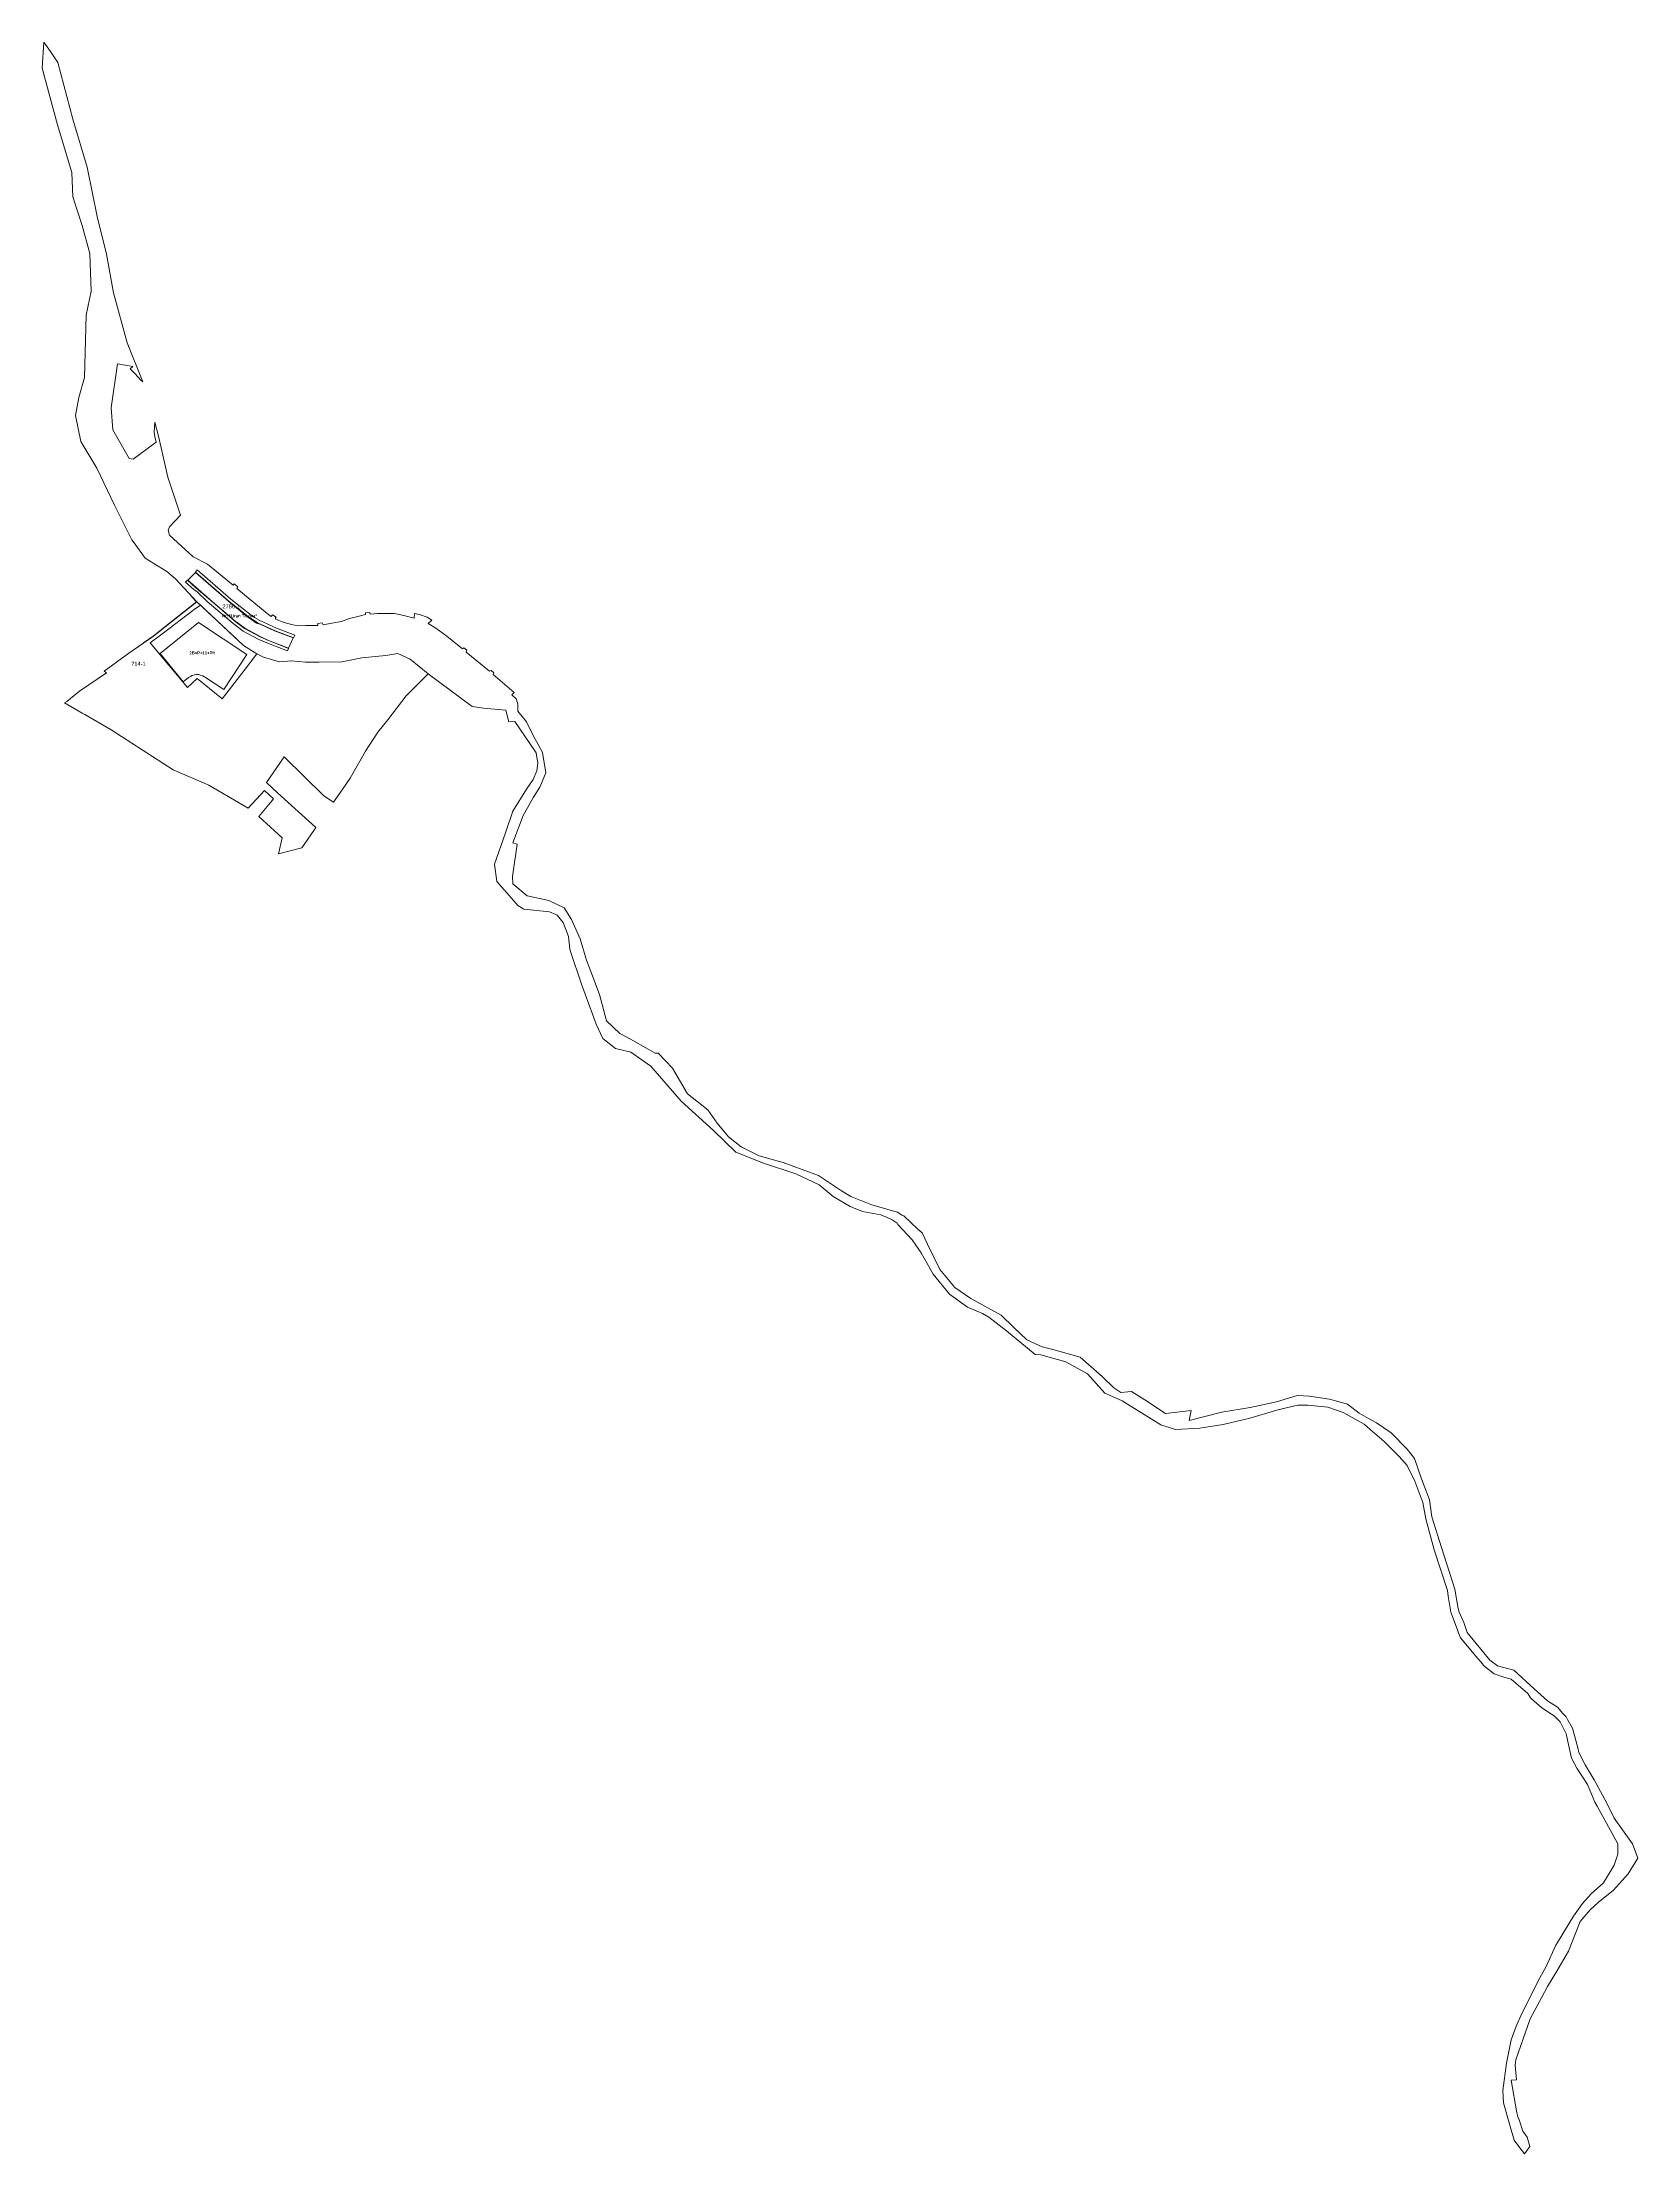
# Model space of a CAD drawing. Header units: metres. Extents: x 7511907 to 7512702, y 4691584 to 4693913.
# Drawn here: x 7511907 to 7512702, y 4691584 to 4692636 of the extents above; entities that cross this region are included whole.
import ezdxf

# ---------------------------------------------------------------- set-up
doc = ezdxf.new("R2010")
doc.units = ezdxf.units.M
for name, color, linetype, lineweight in [('A - Perdhesa Polyine_Pen_No__6', 1, 'Continuous', 0), ('Asfallt', 97, 'Continuous', 0), ('Drawing & Figure_Pen_No__101', 252, 'Continuous', 0), ('Drawing & Figure_Pen_No__18', 9, 'Continuous', 0), ('emrat e rrugeve', 7, 'Continuous', 0), ('etazha', 7, 'Continuous', 0), ('nr Parcela Fqinje', 251, 'Continuous', 0), ('parcela', 7, 'Continuous', 0), ('Parcela Fqinje', 251, 'Continuous', 0), ('trotuar', 155, 'Continuous', 0)]:
    doc.layers.add(name, color=color, linetype=linetype, lineweight=lineweight)
doc.styles.add('GENERATED_STYLE_1', font='arialbd.ttf')
doc.styles.get("Standard").update_dxf_attribs({"font": 'arial.ttf'})

msp = doc.modelspace()

# ---------------------------------------------------------------- linework, layer by layer
at = {"layer": 'A - Perdhesa Polyine_Pen_No__6'}
msp.add_lwpolyline([(7511965.879, 4692331.236), (7511977.287, 4692317.042), (7511979.962, 4692319.191, -0.32552935), (7511987.956, 4692319.579), (7511997.523, 4692313.284), (7512009.016, 4692330.752), (7511984.966, 4692346.575)], format="xyb", close=True, dxfattribs=at)
at = {"layer": 'Asfallt'}
msp.add_polyline3d([(7512032.133, 4692338.989, 620.799), (7512022.821, 4692342.556, 620.734), (7512016.031, 4692345.7, 620.719), (7512013.894, 4692346.303, 620.685), (7512011.493, 4692347.938, 620.717), (7512009.538, 4692349.372, 620.639), (7512000.086, 4692357.084, 620.646), (7511983.357, 4692371.604, 620.635), (7511979.545, 4692367.785, 620.538), (7511993.109, 4692355.881, 620.486), (7512002.953, 4692347.506, 620.551), (7512007.926, 4692343.747, 620.612), (7512015.974, 4692339.477, 620.697), (7512019.795, 4692337.693, 620.722), (7512029.736, 4692333.842, 620.707), (7512032.133, 4692338.989, 620.799)], dxfattribs=at)
at = {"layer": 'Drawing & Figure_Pen_No__101', "color": 252}
msp.add_lwpolyline([(7511981.471, 4692359.579), (7511983.873, 4692356.975), (7511968.189, 4692344.455), (7511962.345, 4692339.874), (7511957.532, 4692336.512)], dxfattribs=at)
at = {"layer": 'Drawing & Figure_Pen_No__18', "color": 9}
msp.add_lwpolyline([(7511981.471, 4692359.579), (7511983.873, 4692356.975), (7511968.189, 4692344.455), (7511962.345, 4692339.874), (7511957.532, 4692336.512)], dxfattribs=at)
at = {"layer": 'parcela'}
msp.add_lwpolyline([(7512014.001, 4692331.061), (7512007.601, 4692322.736), (7511996.728, 4692308.593), (7511996.478, 4692308.808), (7511984.225, 4692318.67), (7511979.511, 4692314.209), (7511960.838, 4692336.459), (7511966.627, 4692340.808), (7511982.769, 4692353.148), (7511985.853, 4692355.253), (7512004.361, 4692337.945), (7512007.31, 4692335.187), (7512013.22, 4692331.467), (7512014.001, 4692331.061)], dxfattribs=at)
at = {"layer": 'Parcela Fqinje', "flags": 128}
msp.add_lwpolyline([(7511922.338, 4692558.69), (7511921.869, 4692570.87), (7511914.649, 4692594.569), (7511907.05, 4692622.838), (7511907.921, 4692635.707), (7511911.211, 4692631.017), (7511914.8, 4692625.687), (7511922.319, 4692597.438), (7511929.399, 4692573.469), (7511934.488, 4692548.92), (7511939.017, 4692530.111), (7511942.596, 4692510.841), (7511949.295, 4692485.922), (7511957.167, 4692466.535), (7511956.405, 4692467.183), (7511953.275, 4692470.733), (7511950.915, 4692472.953), (7511952.155, 4692474.133), (7511944.615, 4692475.523), (7511941.484, 4692453.574), (7511942.294, 4692442.655), (7511950.453, 4692428.365), (7511952.433, 4692427.925), (7511963.864, 4692436.394), (7511963.094, 4692439.334), (7511962.864, 4692441.404), (7511963.089, 4692446.399), (7511965.014, 4692439.454), (7511969.643, 4692419.044), (7511975.882, 4692400.075), (7511970.432, 4692394.226), (7511969.802, 4692392.676), (7511970.412, 4692390.216), (7511982.192, 4692379.356), (7511989.322, 4692375.776), (7512002.111, 4692365.206), (7512002.731, 4692365.836), (7512004.481, 4692364.366), (7512004.091, 4692363.636), (7512019.171, 4692351.116), (7512021.061, 4692349.675), (7512021.771, 4692350.405), (7512023.541, 4692349.225), (7512023.161, 4692348.425), (7512026.181, 4692347.055), (7512028.691, 4692346.225), (7512031.9, 4692345.545), (7512035.04, 4692345.025), (7512038.46, 4692345.075), (7512044.361, 4692345.165), (7512044.411, 4692346.095), (7512046.601, 4692346.455), (7512046.961, 4692345.545), (7512051.371, 4692346.224), (7512056.211, 4692347.214), (7512060.221, 4692348.684), (7512065.611, 4692349.974), (7512068.051, 4692350.543), (7512068.191, 4692351.533), (7512070.261, 4692351.673), (7512070.391, 4692350.753), (7512074.171, 4692351.093), (7512078.411, 4692351.193), (7512082.601, 4692351.123), (7512087.281, 4692350.063), (7512092.331, 4692348.833), (7512092.471, 4692351.202), (7512095.101, 4692350.642), (7512098.861, 4692349.262), (7512101.241, 4692347.792), (7512099.341, 4692346.112), (7512103.131, 4692343.802), (7512108.67, 4692339.832), (7512116.42, 4692333.452), (7512117.12, 4692334.092), (7512118.64, 4692332.792), (7512118.3, 4692331.832), (7512129.85, 4692322.432), (7512130.76, 4692322.652), (7512132.02, 4692321.612), (7512131.75, 4692320.702), (7512142.269, 4692311.752), (7512141.009, 4692310.642), (7512143.279, 4692308.532), (7512143.999, 4692306.202), (7512144.089, 4692302.393), (7512148.299, 4692297.223), (7512151.809, 4692290.093), (7512154.169, 4692285.913), (7512156.268, 4692281.903), (7512158.018, 4692271.773), (7512155.048, 4692264.534), (7512151.898, 4692259.664), (7512146.737, 4692250.445), (7512141.597, 4692236.906), (7512143.627, 4692236.266), (7512141.366, 4692220.096), (7512141.466, 4692216.477), (7512148.646, 4692210.436), (7512159.446, 4692208.126), (7512167.196, 4692204.526), (7512170.835, 4692198.646), (7512175.025, 4692189.106), (7512178.165, 4692178.387), (7512180.434, 4692172.797), (7512184.724, 4692161.327), (7512188.164, 4692148.178), (7512194.883, 4692141.948), (7512200.16, 4692139.04), (7512209.013, 4692134.157), (7512212.413, 4692132.117), (7512213.943, 4692132.087), (7512217.593, 4692128.277), (7512221.053, 4692124.637), (7512228.582, 4692111.838), (7512238.662, 4692103.868), (7512243.357, 4692097.165), (7512249.052, 4692090.448), (7512255.326, 4692085.394), (7512264.351, 4692080.878), (7512274.375, 4692078.12), (7512276.241, 4692077.627), (7512280.651, 4692075.927), (7512293.761, 4692071.107), (7512305.371, 4692063.477), (7512309.931, 4692060.637), (7512319.91, 4692056.626), (7512331.88, 4692053.266), (7512333.18, 4692052.926), (7512335.42, 4692051.366), (7512336.43, 4692051.046), (7512343.32, 4692044.446), (7512345.48, 4692042.536), (7512348.21, 4692036.906), (7512354.369, 4692024.316), (7512361.759, 4692015.376), (7512369.779, 4692009.856), (7512384.869, 4692001.586), (7512391.108, 4691995.356), (7512397.568, 4691989.246), (7512405.268, 4691985.876), (7512410.628, 4691984.536), (7512424.138, 4691980.575), (7512435.108, 4691970.995), (7512441.016, 4691965.373), (7512444.415, 4691962.969), (7512449.867, 4691963.495), (7512456.497, 4691959.335), (7512466.737, 4691952.665), (7512479.467, 4691954.064), (7512478.597, 4691949.075), (7512494.867, 4691953.254), (7512508.917, 4691955.533), (7512522.007, 4691958.432), (7512532.327, 4691961.482), (7512538.417, 4691961.272), (7512548.467, 4691959.771), (7512557.467, 4691957.251), (7512563.187, 4691952.751), (7512567.807, 4691950.181), (7512571.914, 4691947.939), (7512579.187, 4691942.941), (7512579.217, 4691942.921), (7512587.096, 4691934.781), (7512590.866, 4691930.231), (7512594.266, 4691920.091), (7512598.276, 4691909.601), (7512599.355, 4691901.082), (7512604.235, 4691885.782), (7512610.884, 4691865.103), (7512612.624, 4691855.463), (7512613.024, 4691853.683), (7512615.303, 4691848.433), (7512617.033, 4691843.444), (7512628.263, 4691829.654), (7512632.113, 4691826.904), (7512640.353, 4691824.663), (7512650.342, 4691815.384), (7512657.082, 4691809.533), (7512662.082, 4691806.223), (7512664.772, 4691803.166), (7512666.322, 4691801.403), (7512667.102, 4691800.082), (7512669.592, 4691795.864), (7512672.167, 4691786.002), (7512672.751, 4691783.764), (7512675.881, 4691777.554), (7512680.261, 4691770.094), (7512686.71, 4691758.395), (7512690.36, 4691751.015), (7512699.41, 4691738.285), (7512702.049, 4691731.035), (7512697.209, 4691723.346), (7512689.979, 4691715.096), (7512682.328, 4691709.007), (7512678.378, 4691705.317), (7512673.308, 4691699.588), (7512667.548, 4691684.679), (7512661.667, 4691674.719), (7512657.137, 4691667.07), (7512654.307, 4691661.77), (7512648.466, 4691651.031), (7512641.236, 4691630.622), (7512640.885, 4691627.932), (7512641.595, 4691620.633), (7512638.905, 4691620.443), (7512641.725, 4691604.273), (7512642.284, 4691602.193), (7512642.974, 4691600.694), (7512644.734, 4691595.004), (7512646.924, 4691592.124), (7512648.194, 4691587.374), (7512645.624, 4691583.814), (7512643.344, 4691586.764), (7512640.464, 4691590.544), (7512638.264, 4691598.044), (7512635.095, 4691609.133), (7512634.755, 4691615.253), (7512636.575, 4691629.023), (7512639.026, 4691640.512), (7512641.426, 4691647.371), (7512644.546, 4691654.331), (7512651.237, 4691667.51), (7512652.437, 4691669.89), (7512656.387, 4691677.12), (7512661.168, 4691687.679), (7512662.108, 4691689.029), (7512670.078, 4691702.248), (7512674.428, 4691708.507), (7512678.879, 4691713.227), (7512684.969, 4691718.726), (7512690.209, 4691727.606), (7512692.059, 4691733.115), (7512692.059, 4691738.135), (7512681.793, 4691757.02), (7512680.717, 4691758.996), (7512676.991, 4691767.715), (7512671.723, 4691775.895), (7512669.041, 4691780.824), (7512666.291, 4691792.934), (7512663.422, 4691798.964), (7512660.412, 4691801.904), (7512659.022, 4691802.734), (7512654.242, 4691805.984), (7512649.072, 4691810.524), (7512648.652, 4691810.984), (7512647.262, 4691813.034), (7512638.942, 4691820.314), (7512635.362, 4691821.284), (7512630.542, 4691822.904), (7512625.163, 4691827.104), (7512624.663, 4691827.814), (7512621.433, 4691831.663), (7512613.713, 4691840.864), (7512612.7, 4691843.37), (7512612.21, 4691844.78), (7512609.369, 4691852.215), (7512608.854, 4691853.564), (7512607.592, 4691861.635), (7512607.164, 4691864.373), (7512600.545, 4691884.712), (7512596.485, 4691900.142), (7512594.966, 4691908.182), (7512590.923, 4691918.869), (7512587.186, 4691926.661), (7512583.176, 4691931.091), (7512575.737, 4691938.571), (7512568.787, 4691944.691), (7512565.687, 4691947.281), (7512555.317, 4691953.161), (7512547.557, 4691955.751), (7512537.667, 4691956.802), (7512532.607, 4691956.802), (7512522.767, 4691954.383), (7512508.337, 4691950.133), (7512505.29, 4691949.424), (7512495.447, 4691947.134), (7512483.807, 4691945.205), (7512471.737, 4691944.635), (7512464.487, 4691947.005), (7512445.167, 4691958.836), (7512437.317, 4691962.376), (7512436.597, 4691962.636), (7512436.497, 4691962.746), (7512427.918, 4691972.386), (7512417.048, 4691978.316), (7512404.668, 4691981.806), (7512401.738, 4691981.966), (7512387.568, 4691993.786), (7512378.789, 4692000.646), (7512375.509, 4692002.466), (7512368.079, 4692005.617), (7512359.109, 4692011.957), (7512351.049, 4692022.037), (7512344.96, 4692032.616), (7512340.49, 4692039.176), (7512333.44, 4692046.726), (7512332.96, 4692047.406), (7512330.61, 4692049.056), (7512328.02, 4692050.21), (7512324.86, 4692051.616), (7512315.78, 4692053.227), (7512309.61, 4692055.647), (7512301.221, 4692060.747), (7512294.201, 4692066.507), (7512282.481, 4692071.937), (7512266.381, 4692077.268), (7512252.701, 4692082.768), (7512241.552, 4692093.598), (7512225.492, 4692108.148), (7512210.213, 4692125.568), (7512200.403, 4692132.588), (7512192.653, 4692134.448), (7512186.403, 4692139.398), (7512183.114, 4692146.478), (7512175.794, 4692166.507), (7512170.246, 4692182.808), (7512169.885, 4692183.867), (7512169.285, 4692190.287), (7512166.555, 4692197.216), (7512163.655, 4692200.796), (7512162.952, 4692201.12), (7512159.862, 4692202.545), (7512146.993, 4692203.832), (7512144.026, 4692205.637), (7512141.988, 4692207.968), (7512133.626, 4692217.547), (7512132.346, 4692226.226), (7512137.837, 4692241.826), (7512141.617, 4692252.585), (7512148.378, 4692263.644), (7512151.608, 4692268.394), (7512153.508, 4692272.673), (7512153.938, 4692276.623), (7512153.108, 4692281.783), (7512149.689, 4692286.913), (7512142.499, 4692297.313), (7512139.499, 4692297.213), (7512137.969, 4692302.953), (7512126.869, 4692304.003), (7512121.209, 4692304.743), (7512099.37, 4692321.114), (7512090.4, 4692328.334), (7512084.23, 4692331.224), (7512078.21, 4692330.164), (7512066.38, 4692329.075), (7512056.28, 4692327.065), (7512044.93, 4692326.926), (7512038.19, 4692326.936), (7512031.28, 4692327.606), (7512025.23, 4692326.976), (7512017.28, 4692329.357), (7512013.22, 4692331.467), (7512007.31, 4692335.187), (7511984.021, 4692356.967), (7511973.491, 4692368.387), (7511969.121, 4692372.097), (7511958.422, 4692378.737), (7511952.79, 4692386.36), (7511951.692, 4692387.847), (7511942.993, 4692405.116), (7511934.243, 4692423.576), (7511926.304, 4692436.845), (7511923.594, 4692449.795), (7511925.324, 4692458.665), (7511928.115, 4692468.724), (7511928.906, 4692499.773), (7511931.506, 4692511.742), (7511930.717, 4692530.531), (7511926.918, 4692544.381), (7511922.338, 4692558.69)], close=True, dxfattribs=at)
for points in [[(7512090.4, 4692328.334), (7512099.37, 4692321.114), (7512088.469, 4692310.154), (7512079.229, 4692298.125), (7512074.259, 4692291.936), (7512068.058, 4692282.497), (7512060.538, 4692269.087), (7512056.438, 4692263.268), (7512052.22, 4692257.2), (7512047.3, 4692260.3), (7512027.58, 4692279.73), (7512018.78, 4692266.98), (7512024.36, 4692261.8), (7512043.43, 4692244.53), (7512042.427, 4692243.089), (7512036.416, 4692234.41), (7512024.736, 4692231.331), (7512026.537, 4692239.37), (7512014.952, 4692250.065), (7512021.597, 4692257.99), (7512022.307, 4692258.85), (7512017.867, 4692262.99), (7512009.674, 4692254.166), (7511990.138, 4692265.631), (7511972.308, 4692273.251), (7511941.458, 4692293.101), (7511928.331, 4692300.748), (7511927.019, 4692301.512), (7511918.211, 4692306.549), (7511919.271, 4692307.313), (7511925.6, 4692312.428), (7511939.02, 4692321.55), (7511937.962, 4692322.418), (7511950.248, 4692331.332), (7511962.497, 4692339.88), (7511968.34, 4692344.458), (7511984.021, 4692356.967), (7511985.853, 4692355.253)], [(7512004.361, 4692337.945), (7512007.31, 4692335.187), (7512013.22, 4692331.467), (7512017.28, 4692329.357), (7512025.23, 4692326.976), (7512031.28, 4692327.606), (7512038.19, 4692326.936), (7512044.93, 4692326.926), (7512056.28, 4692327.065), (7512066.38, 4692329.075), (7512078.21, 4692330.164), (7512084.23, 4692331.224), (7512090.4, 4692328.334)]]:
    msp.add_lwpolyline(points, dxfattribs=at)
at = {"layer": 'trotuar'}
msp.add_polyline3d([(7512032.228, 4692339.072, 620.891), (7512023.121, 4692342.523, 620.854), (7512014.394, 4692346.525, 620.812), (7512013.075, 4692347.258, 620.804), (7512009.657, 4692349.561, 620.774), (7512000.141, 4692357.166, 620.72), (7511983.346, 4692371.786, 620.769), (7511984.329, 4692372.808, 620.789), (7512001.076, 4692358.261, 620.755), (7512011.217, 4692350.231, 620.873), (7512012.83, 4692349.111, 620.874), (7512015.201, 4692347.835, 620.873), (7512023.724, 4692343.88, 620.958), (7512032.862, 4692340.402, 620.979)], close=True, dxfattribs=at)
msp.add_polyline3d([(7512029.694, 4692333.746, 620.824), (7512029.266, 4692332.511, 620.859), (7512018.913, 4692336.479, 620.53), (7512015.043, 4692338.223, 620.586), (7512007.119, 4692342.389, 620.714), (7512002.147, 4692346.142, 620.702), (7511989.307, 4692357.115, 620.517), (7511984.282, 4692361.934, 620.43), (7511982.587, 4692363.023, 620.663), (7511978.442, 4692366.69, 620.705), (7511979.442, 4692367.719, 620.678), (7511983.424, 4692364.13, 620.637), (7511984.966, 4692362.746, 620.509), (7511989.669, 4692358.793, 620.577), (7512002.925, 4692347.45, 620.649), (7512007.882, 4692343.688, 620.67), (7512015.952, 4692339.36, 620.735), (7512019.798, 4692337.62, 620.748), (7512029.694, 4692333.746, 620.824)], dxfattribs=at)

# ---------------------------------------------------------------- texts
at = {"layer": 'emrat e rrugeve', "color": 0, "style": 'GENERATED_STYLE_1'}
msp.add_text('Rr. "Uran Tinova"', height=1.5, dxfattribs=at).set_placement((7511996.681, 4692349.141))
at = {"layer": 'etazha', "color": 0, "style": 'GENERATED_STYLE_1'}
msp.add_text('2B+P+11+PH', height=1.5, dxfattribs=at).set_placement((7511980.367, 4692330.721))
at = {"layer": 'nr Parcela Fqinje'}
for s, p in [('2786-1', (7511996.862, 4692353.691)), ('714-1', (7511951.406, 4692325.054))]:
    msp.add_text(s, height=2, dxfattribs=at).set_placement(p)

doc.saveas('drawing.dxf')
